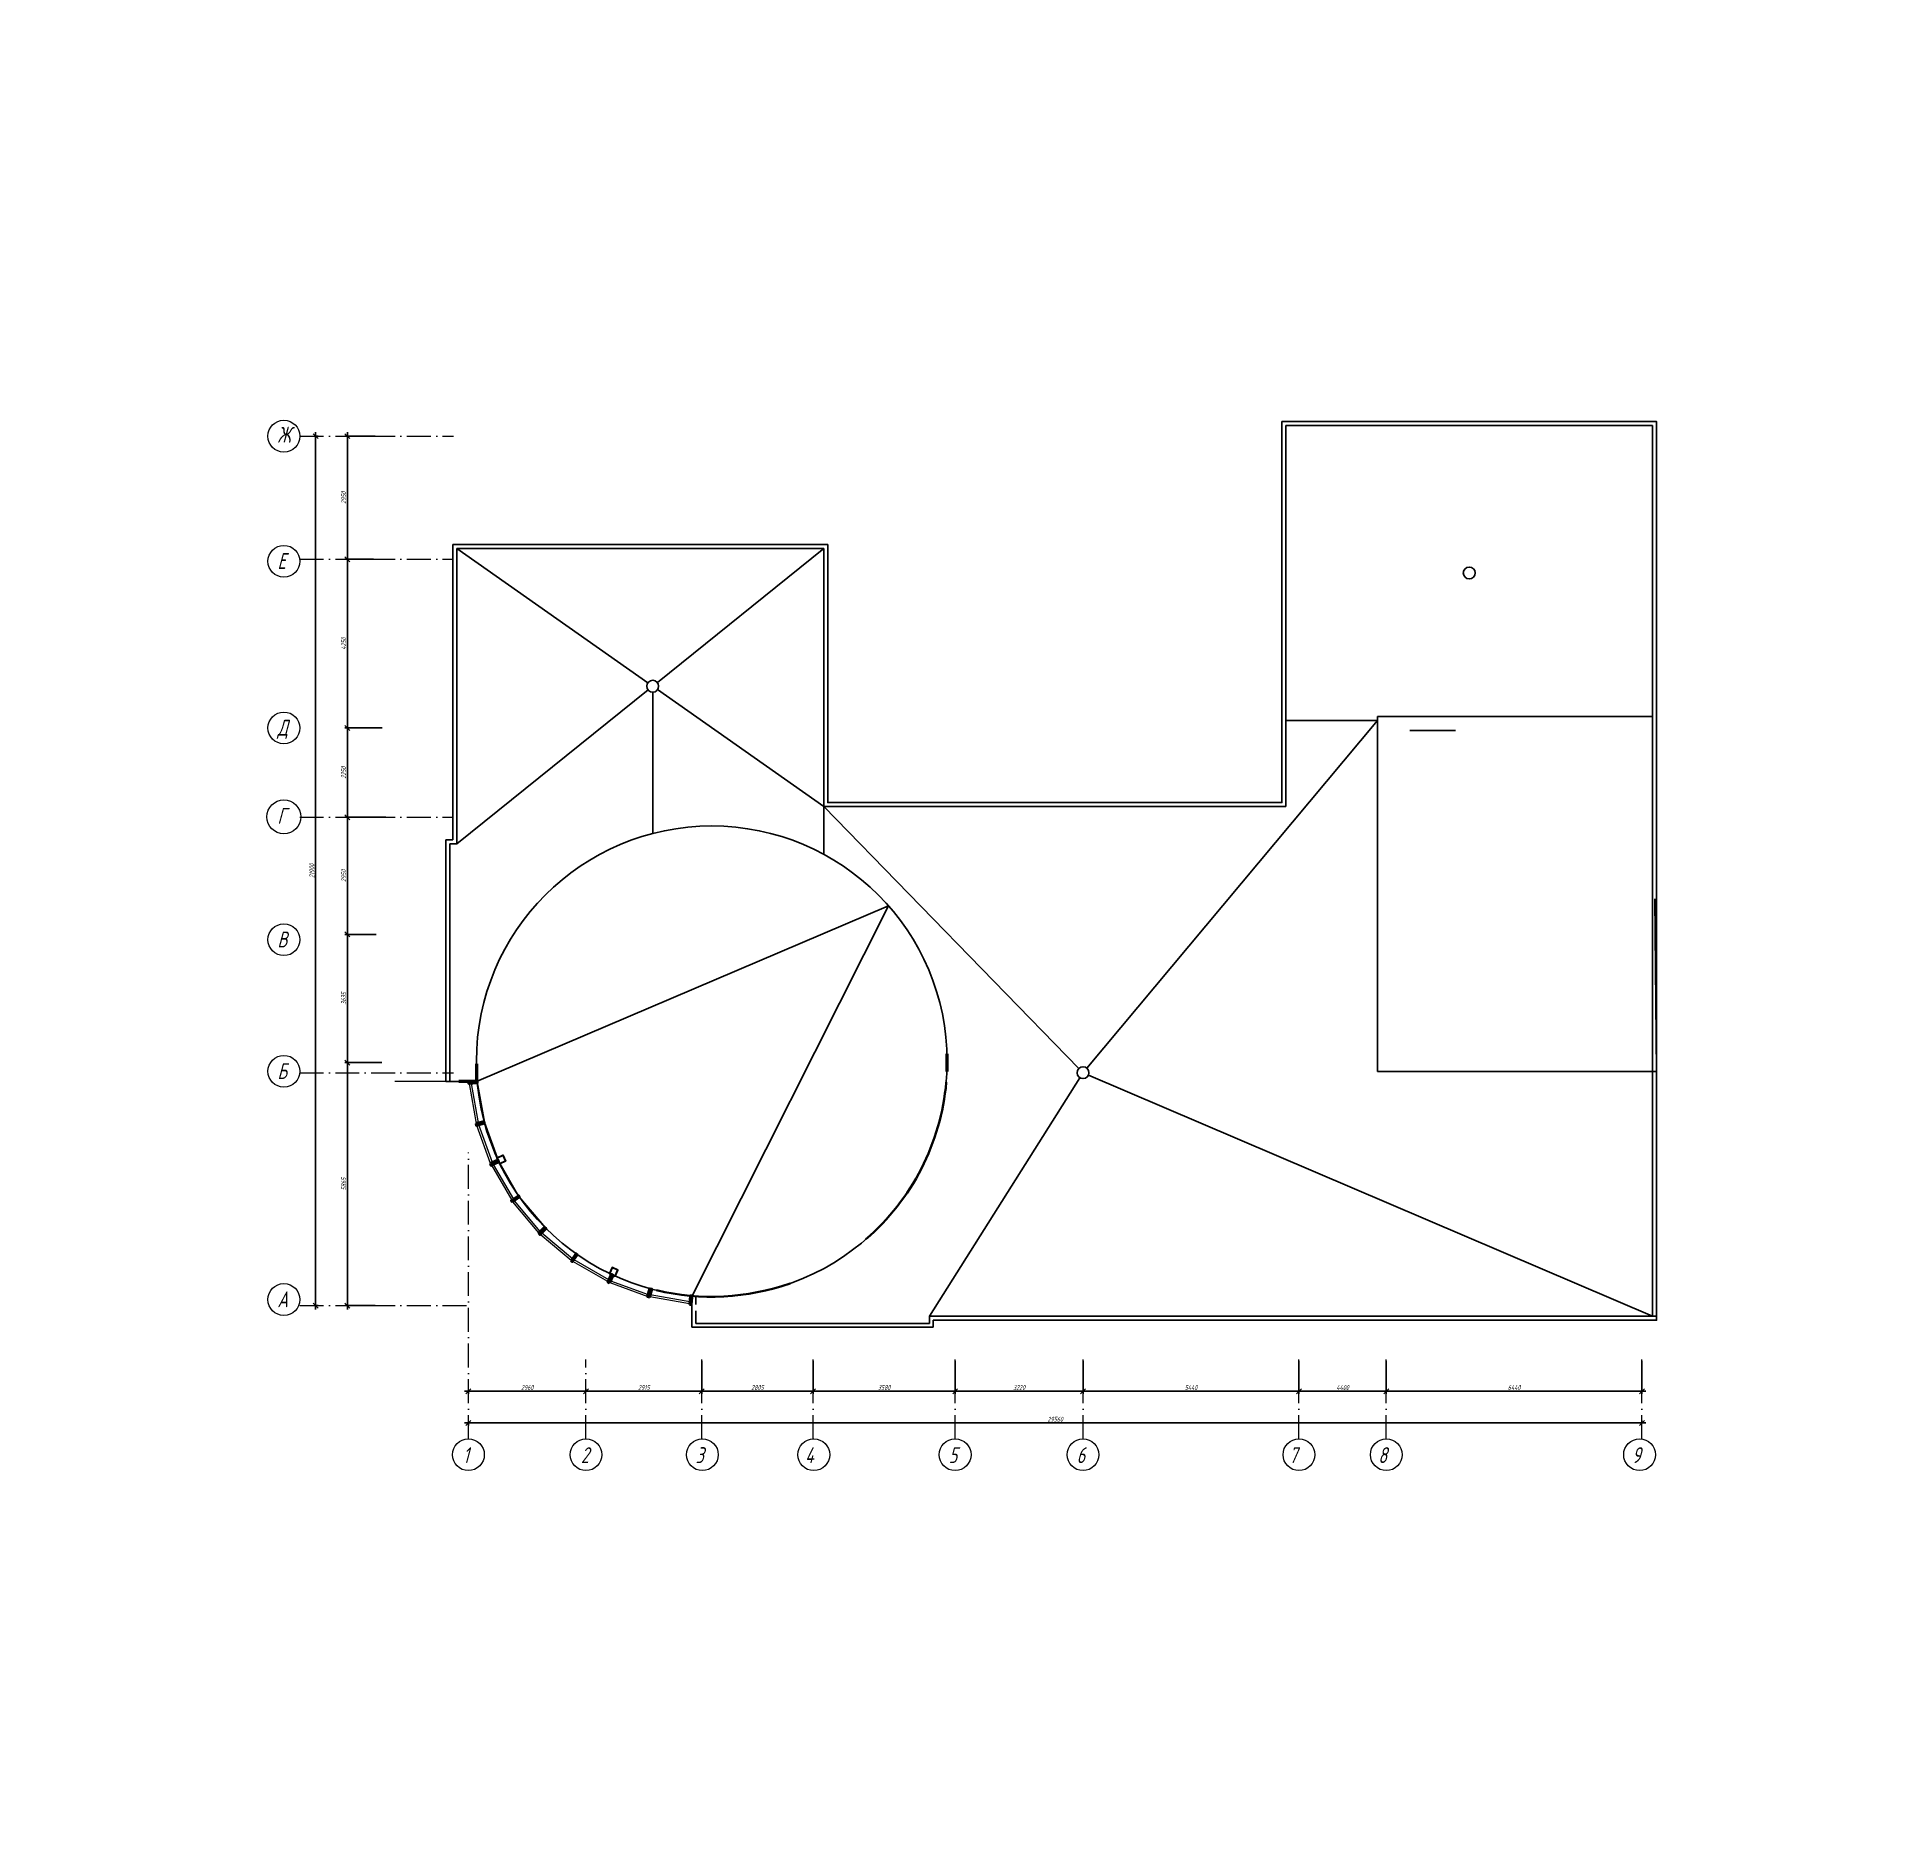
# Model space of a CAD drawing. Header units: millimetres. Extents: x 5763 to 12018931, y 39842 to 3600577.
# Drawn here: x 247853 to 340910, y 374364 to 464813 of the extents above; entities that cross this region are included whole.
import ezdxf

# ---------------------------------------------------------------- set-up
doc = ezdxf.new("R2010")
doc.units = ezdxf.units.MM
doc.linetypes.add('ACAD_ISO10W100', pattern=[18, 12, -3, 0, -3])
doc.linetypes.add('HIDDEN', pattern=[9.525, 6.35, -3.175])
for name, color, linetype in [('!Форматы', 7, 'Continuous'), ('Архитектура', 7, 'Continuous'), ('Размеры', 7, 'Continuous')]:
    doc.layers.add(name, color=color, linetype=linetype)
doc.styles.add('VSSP_ROMANS07', font='romans.shx', dxfattribs={"width": 0.7, "oblique": 15, "height": 250})
doc.dimstyles.new('VSSP-100', dxfattribs={"dimscale": 100, "dimtxt": 2.5, "dimasz": 2.5, "dimexe": 1.25, "dimexo": 0.625, "dimtad": 1, "dimdec": 0, "dimrnd": 0.001, "dimzin": 1, "dimtxsty": 'VSSP_ROMANS07', "dimblk": 'OBLIQUE', "dimcen": 2.5, "dimdle": 2, "dimaunit": 1, "dimadec": 3, "dimazin": 2, "dimtfac": 1, "dimtdec": 0, "dimtix": 1, "dimtmove": 2, "dimatfit": 3, "dimldrblk": 'OBLIQUE', "dimfxl": 1.25, "dimtolj": 1, "dimtzin": 0, "dimarcsym": 0})

msp = doc.modelspace()

# ---------------------------------------------------------------- texts
at = {"layer": 'Архитектура', "color": 7, "lineweight": 20, "style": 'VSSP_ROMANS07', "oblique": 15, "width": 0.7}
for s, p in [('Ж', (259967.82806, 444370.26463)), ('Е', (259967.82806, 438006.86402)), ('Д', (259967.82806, 429606.86402)), ('Г', (259967.82806, 425167.39616)), ('Б', (259967.82806, 412307.4241)), ('А', (259967.82806, 400806.86402)), ('А', (259967.82806, 400806.86402)), ('1', (269316.66428, 392955.67733)), ('2', (275258.11896, 392955.67733)), ('3', (281034.31979, 392955.67733)), ('4', (286549.78118, 392955.67733)), ('5', (293790.94887, 392955.67733)), ('6', (300232.94733, 392955.67733)), ('7', (310934.46749, 392955.67733)), ('8', (315425.66056, 392955.67733)), ('9', (328214.49426, 392955.67733))]:
    msp.add_text(s, height=800, dxfattribs=at).set_placement(p)
at = {"layer": 'Архитектура', "lineweight": 20, "style": 'VSSP_ROMANS07', "oblique": 15, "width": 0.7}
msp.add_text('В', height=800, dxfattribs=at).set_placement((259967.87411, 418936.86402))

# ---------------------------------------------------------------- blocks, each defined once
blk = doc.blocks.new('_OBLIQUE')
at = {"color": 0, "linetype": 'ByBlock'}
blk.add_line((-0.5, -0.5), (0.5, 0.5), dxfattribs=at)
blk = doc.blocks.new('*D122')
at = {"layer": 'Defpoints', "color": 0, "transparency": 16777216}
for p in [(269592, 396576), (275514, 396576), (275514, 396576)]:
    blk.add_point(p, dxfattribs=at)
at = {"layer": 'Архитектура', "color": 0, "lineweight": -2, "transparency": 16777216}
for p, q in [((269392, 396576), (275714, 396576)), ((269592, 396576), (269592, 396451)), ((275514, 396576), (275514, 396701))]:
    blk.add_line(p, q, dxfattribs=at)
at = {"layer": 'Архитектура', "color": 0, "lineweight": -2, "transparency": 16777216, "xscale": 250, "yscale": 250, "zscale": 250, "rotation": 180}
blk.add_blockref('_OBLIQUE', (269592, 396576), dxfattribs=at)
at = {"layer": 'Архитектура', "color": 0, "lineweight": -2, "transparency": 16777216, "xscale": 250, "yscale": 250, "zscale": 250}
blk.add_blockref('_OBLIQUE', (275514, 396576), dxfattribs=at)
at = {"layer": 'Архитектура', "color": 0, "lineweight": 20, "transparency": 16777216, "insert": (272553, 396763), "char_height": 250, "attachment_point": 5, "style": 'VSSP_ROMANS07'}
blk.add_mtext('\\A1;2960', dxfattribs=at)
blk = doc.blocks.new('*D123')
at = {"layer": 'Defpoints', "color": 0, "transparency": 16777216}
for p in [(269592, 394976), (328714, 394976), (328714, 394976)]:
    blk.add_point(p, dxfattribs=at)
at = {"layer": 'Архитектура', "color": 0, "lineweight": -2, "transparency": 16777216}
for p, q in [((269392, 394976), (328914, 394976)), ((269592, 394976), (269592, 394851)), ((328714, 394976), (328714, 395101))]:
    blk.add_line(p, q, dxfattribs=at)
at = {"layer": 'Архитектура', "color": 0, "lineweight": -2, "transparency": 16777216, "xscale": 250, "yscale": 250, "zscale": 250, "rotation": 180}
blk.add_blockref('_OBLIQUE', (269592, 394976), dxfattribs=at)
at = {"layer": 'Архитектура', "color": 0, "lineweight": -2, "transparency": 16777216, "xscale": 250, "yscale": 250, "zscale": 250}
blk.add_blockref('_OBLIQUE', (328714, 394976), dxfattribs=at)
at = {"layer": 'Архитектура', "color": 0, "lineweight": 20, "transparency": 16777216, "insert": (299153, 395163), "char_height": 250, "attachment_point": 5, "style": 'VSSP_ROMANS07'}
blk.add_mtext('\\A1;29560', dxfattribs=at)
blk = doc.blocks.new('*D124')
at = {"layer": 'Defpoints', "color": 0, "transparency": 16777216}
for p in [(275514, 396576), (281345, 396576), (281345, 396576)]:
    blk.add_point(p, dxfattribs=at)
at = {"layer": 'Архитектура', "color": 0, "lineweight": -2, "transparency": 16777216}
for p, q in [((275314, 396576), (281545, 396576)), ((275514, 396576), (275514, 396701)), ((281345, 396576), (281345, 396701))]:
    blk.add_line(p, q, dxfattribs=at)
at = {"layer": 'Архитектура', "color": 0, "lineweight": -2, "transparency": 16777216, "xscale": 250, "yscale": 250, "zscale": 250, "rotation": 180}
blk.add_blockref('_OBLIQUE', (275514, 396576), dxfattribs=at)
at = {"layer": 'Архитектура', "color": 0, "lineweight": -2, "transparency": 16777216, "xscale": 250, "yscale": 250, "zscale": 250}
blk.add_blockref('_OBLIQUE', (281345, 396576), dxfattribs=at)
at = {"layer": 'Архитектура', "color": 0, "lineweight": 20, "transparency": 16777216, "insert": (278429, 396763), "char_height": 250, "width": 61153.46, "attachment_point": 5, "style": 'VSSP_ROMANS07'}
blk.add_mtext('\\A1;2915', dxfattribs=at)
blk = doc.blocks.new('*D127')
at = {"layer": 'Defpoints', "color": 0, "transparency": 16777216}
for p in [(281345, 398176), (286954, 398176), (286954, 396576)]:
    blk.add_point(p, dxfattribs=at)
at = {"layer": 'Архитектура', "color": 0, "lineweight": -2, "transparency": 16777216}
for p, q in [((281345, 398113), (281345, 396451)), ((286954, 398113), (286954, 396451)), ((281145, 396576), (287154, 396576))]:
    blk.add_line(p, q, dxfattribs=at)
at = {"layer": 'Архитектура', "color": 0, "lineweight": -2, "transparency": 16777216, "xscale": 250, "yscale": 250, "zscale": 250, "rotation": 180}
blk.add_blockref('_OBLIQUE', (281345, 396576), dxfattribs=at)
at = {"layer": 'Архитектура', "color": 0, "lineweight": -2, "transparency": 16777216, "xscale": 250, "yscale": 250, "zscale": 250}
blk.add_blockref('_OBLIQUE', (286954, 396576), dxfattribs=at)
at = {"layer": 'Архитектура', "color": 0, "lineweight": 20, "transparency": 16777216, "insert": (284150, 396763), "char_height": 250, "attachment_point": 5, "style": 'VSSP_ROMANS07'}
blk.add_mtext('\\A1;2805', dxfattribs=at)
blk = doc.blocks.new('*D125')
at = {"layer": 'Defpoints', "color": 0, "transparency": 16777216}
for p in [(294112, 398176), (300554, 398176), (300554, 396576)]:
    blk.add_point(p, dxfattribs=at)
at = {"layer": 'Архитектура', "color": 0, "lineweight": -2, "transparency": 16777216}
for p, q in [((294112, 398113), (294112, 396451)), ((300554, 398113), (300554, 396451)), ((293912, 396576), (300754, 396576))]:
    blk.add_line(p, q, dxfattribs=at)
at = {"layer": 'Архитектура', "color": 0, "lineweight": -2, "transparency": 16777216, "xscale": 250, "yscale": 250, "zscale": 250, "rotation": 180}
blk.add_blockref('_OBLIQUE', (294112, 396576), dxfattribs=at)
at = {"layer": 'Архитектура', "color": 0, "lineweight": -2, "transparency": 16777216, "xscale": 250, "yscale": 250, "zscale": 250}
blk.add_blockref('_OBLIQUE', (300554, 396576), dxfattribs=at)
at = {"layer": 'Архитектура', "color": 0, "lineweight": 20, "transparency": 16777216, "insert": (297333, 396763), "char_height": 250, "width": 87154.5, "attachment_point": 5, "style": 'VSSP_ROMANS07'}
blk.add_mtext('\\A1;3220', dxfattribs=at)
blk = doc.blocks.new('*D128')
at = {"layer": 'Defpoints', "color": 0, "transparency": 16777216}
for p in [(311432, 398176), (315832, 398176), (315832, 396576)]:
    blk.add_point(p, dxfattribs=at)
at = {"layer": 'Архитектура', "color": 0, "lineweight": -2, "transparency": 16777216}
for p, q in [((311432, 398113), (311432, 396451)), ((315832, 398113), (315832, 396451)), ((311232, 396576), (316032, 396576))]:
    blk.add_line(p, q, dxfattribs=at)
at = {"layer": 'Архитектура', "color": 0, "lineweight": -2, "transparency": 16777216, "xscale": 250, "yscale": 250, "zscale": 250, "rotation": 180}
blk.add_blockref('_OBLIQUE', (311432, 396576), dxfattribs=at)
at = {"layer": 'Архитектура', "color": 0, "lineweight": -2, "transparency": 16777216, "xscale": 250, "yscale": 250, "zscale": 250}
blk.add_blockref('_OBLIQUE', (315832, 396576), dxfattribs=at)
at = {"layer": 'Архитектура', "color": 0, "lineweight": 20, "transparency": 16777216, "insert": (313632, 396763), "char_height": 250, "attachment_point": 5, "style": 'VSSP_ROMANS07'}
blk.add_mtext('\\A1;4400', dxfattribs=at)
blk = doc.blocks.new('*D129')
at = {"layer": 'Defpoints', "color": 0, "transparency": 16777216}
for p in [(315832, 398176), (328714, 398176), (328714, 396576)]:
    blk.add_point(p, dxfattribs=at)
at = {"layer": 'Архитектура', "color": 0, "lineweight": -2, "transparency": 16777216}
for p, q in [((315832, 398113), (315832, 396451)), ((328714, 398113), (328714, 396451)), ((315632, 396576), (328914, 396576))]:
    blk.add_line(p, q, dxfattribs=at)
at = {"layer": 'Архитектура', "color": 0, "lineweight": -2, "transparency": 16777216, "xscale": 250, "yscale": 250, "zscale": 250, "rotation": 180}
blk.add_blockref('_OBLIQUE', (315832, 396576), dxfattribs=at)
at = {"layer": 'Архитектура', "color": 0, "lineweight": -2, "transparency": 16777216, "xscale": 250, "yscale": 250, "zscale": 250}
blk.add_blockref('_OBLIQUE', (328714, 396576), dxfattribs=at)
at = {"layer": 'Архитектура', "color": 0, "lineweight": 20, "transparency": 16777216, "insert": (322273, 396763), "char_height": 250, "attachment_point": 5, "style": 'VSSP_ROMANS07'}
blk.add_mtext('\\A1;6440', dxfattribs=at)
blk = doc.blocks.new('*D126')
at = {"layer": 'Defpoints', "color": 0, "transparency": 16777216}
for p in [(286954, 398176), (294112, 398176), (294112, 396576)]:
    blk.add_point(p, dxfattribs=at)
at = {"layer": 'Архитектура', "color": 0, "lineweight": -2, "transparency": 16777216}
for p, q in [((286954, 398113), (286954, 396451)), ((294112, 398113), (294112, 396451)), ((286754, 396576), (294312, 396576))]:
    blk.add_line(p, q, dxfattribs=at)
at = {"layer": 'Архитектура', "color": 0, "lineweight": -2, "transparency": 16777216, "xscale": 250, "yscale": 250, "zscale": 250, "rotation": 180}
blk.add_blockref('_OBLIQUE', (286954, 396576), dxfattribs=at)
at = {"layer": 'Архитектура', "color": 0, "lineweight": -2, "transparency": 16777216, "xscale": 250, "yscale": 250, "zscale": 250}
blk.add_blockref('_OBLIQUE', (294112, 396576), dxfattribs=at)
at = {"layer": 'Архитектура', "color": 0, "lineweight": 20, "transparency": 16777216, "insert": (290533, 396763), "char_height": 250, "attachment_point": 5, "style": 'VSSP_ROMANS07', "bg_fill": 3, "box_fill_scale": 1.1, "bg_fill_color": 256, "bg_fill_true_color": 13158600, "bg_fill_transparency": 0}
blk.add_mtext('\\A1;3580', dxfattribs=at)
blk = doc.blocks.new('*D113')
at = {"layer": '!Форматы', "color": 0, "lineweight": -2, "transparency": 16777216}
for p, q in [((300354, 396576), (311632, 396576)), ((300554, 396576), (300554, 396701)), ((311432, 396576), (311432, 396701))]:
    blk.add_line(p, q, dxfattribs=at)
at = {"layer": 'Defpoints', "color": 0, "transparency": 16777216}
for p in [(300554, 396576), (311432, 396576), (311432, 396576)]:
    blk.add_point(p, dxfattribs=at)
at = {"layer": '!Форматы', "color": 0, "lineweight": -2, "transparency": 16777216, "xscale": 250, "yscale": 250, "zscale": 250, "rotation": 180}
blk.add_blockref('_OBLIQUE', (300554, 396576), dxfattribs=at)
at = {"layer": '!Форматы', "color": 0, "lineweight": -2, "transparency": 16777216, "xscale": 250, "yscale": 250, "zscale": 250}
blk.add_blockref('_OBLIQUE', (311432, 396576), dxfattribs=at)
at = {"layer": '!Форматы', "color": 0, "lineweight": 20, "transparency": 16777216, "insert": (305993, 396763), "char_height": 250, "attachment_point": 5, "style": 'VSSP_ROMANS07'}
blk.add_mtext('\\A1;5440', dxfattribs=at)
blk = doc.blocks.new('*D114')
at = {"layer": 'Defpoints', "color": 0, "transparency": 16777216}
for p in [(261892, 444697), (261892, 444697), (261892, 400894)]:
    blk.add_point(p, dxfattribs=at)
at = {"layer": 'Архитектура', "color": 0, "lineweight": -2, "transparency": 16777216}
for p, q in [((261892, 400694), (261892, 444897)), ((261892, 444697), (262017, 444697)), ((261892, 400894), (262017, 400894))]:
    blk.add_line(p, q, dxfattribs=at)
at = {"layer": 'Архитектура', "color": 0, "lineweight": -2, "transparency": 16777216, "xscale": 250, "yscale": 250, "zscale": 250}
for p, rotation in [((261892, 444697), 90), ((261892, 400894), 270)]:
    blk.add_blockref('_OBLIQUE', p, dxfattribs=dict(at, rotation=rotation))
at = {"layer": 'Архитектура', "color": 0, "lineweight": 20, "transparency": 16777216, "insert": (261704, 422795), "char_height": 250, "attachment_point": 5, "rotation": 90, "style": 'VSSP_ROMANS07'}
blk.add_mtext('\\A1;21900', dxfattribs=at)
blk = doc.blocks.new('*D115')
at = {"layer": 'Defpoints', "color": 0, "transparency": 16777216}
for p in [(261892, 444697), (261892, 444697), (261892, 400894)]:
    blk.add_point(p, dxfattribs=at)
at = {"layer": 'Архитектура', "color": 0, "lineweight": -2, "transparency": 16777216}
for p, q in [((261892, 400694), (261892, 444897)), ((261892, 444697), (262017, 444697)), ((261892, 400894), (262017, 400894))]:
    blk.add_line(p, q, dxfattribs=at)
at = {"layer": 'Архитектура', "color": 0, "lineweight": -2, "transparency": 16777216, "xscale": 250, "yscale": 250, "zscale": 250}
for p, rotation in [((261892, 444697), 90), ((261892, 400894), 270)]:
    blk.add_blockref('_OBLIQUE', p, dxfattribs=dict(at, rotation=rotation))
at = {"layer": 'Архитектура', "color": 0, "lineweight": 20, "transparency": 16777216, "insert": (261704, 422795), "char_height": 250, "attachment_point": 5, "rotation": 90, "style": 'VSSP_ROMANS07'}
blk.add_mtext('\\A1;21900', dxfattribs=at)
blk = doc.blocks.new('*D116')
at = {"layer": 'Defpoints', "color": 0, "transparency": 16777216}
for p in [(263492, 413134), (265284, 413134), (264962, 400894)]:
    blk.add_point(p, dxfattribs=at)
at = {"layer": 'Архитектура', "color": 0, "lineweight": -2, "transparency": 16777216}
for p, q in [((263492, 400694), (263492, 413334)), ((265221, 413134), (263367, 413134)), ((264899, 400894), (263367, 400894))]:
    blk.add_line(p, q, dxfattribs=at)
at = {"layer": 'Архитектура', "color": 0, "lineweight": -2, "transparency": 16777216, "xscale": 250, "yscale": 250, "zscale": 250}
for p, rotation in [((263492, 413134), 90), ((263492, 400894), 270)]:
    blk.add_blockref('_OBLIQUE', p, dxfattribs=dict(at, rotation=rotation))
at = {"layer": 'Архитектура', "color": 0, "lineweight": 20, "transparency": 16777216, "insert": (263304, 407014), "char_height": 250, "width": 65299.15, "attachment_point": 5, "rotation": 90, "style": 'VSSP_ROMANS07'}
blk.add_mtext('\\A1;5865', dxfattribs=at)
blk = doc.blocks.new('*D117')
at = {"layer": 'Defpoints', "color": 0, "transparency": 16777216}
for p in [(263492, 419596), (265010, 419596), (264880, 413134)]:
    blk.add_point(p, dxfattribs=at)
at = {"layer": 'Архитектура', "color": 0, "lineweight": -2, "transparency": 16777216}
for p, q in [((263492, 412934), (263492, 419796)), ((264947, 419596), (263367, 419596)), ((264817, 413134), (263367, 413134))]:
    blk.add_line(p, q, dxfattribs=at)
at = {"layer": 'Архитектура', "color": 0, "lineweight": -2, "transparency": 16777216, "xscale": 250, "yscale": 250, "zscale": 250}
for p, rotation in [((263492, 419596), 90), ((263492, 413134), 270)]:
    blk.add_blockref('_OBLIQUE', p, dxfattribs=dict(at, rotation=rotation))
at = {"layer": 'Архитектура', "color": 0, "lineweight": 20, "transparency": 16777216, "insert": (263304, 416365), "char_height": 250, "attachment_point": 5, "rotation": 90, "style": 'VSSP_ROMANS07'}
blk.add_mtext('\\A1;3635', dxfattribs=at)
blk = doc.blocks.new('*D118')
at = {"layer": 'Defpoints', "color": 0, "transparency": 16777216}
for p in [(263492, 425498), (265494, 425498), (264242, 419596)]:
    blk.add_point(p, dxfattribs=at)
at = {"layer": 'Архитектура', "color": 0, "lineweight": -2, "transparency": 16777216}
for p, q in [((265431, 425498), (263367, 425498)), ((263492, 419396), (263492, 425698)), ((264179, 419596), (263367, 419596))]:
    blk.add_line(p, q, dxfattribs=at)
at = {"layer": 'Архитектура', "color": 0, "lineweight": -2, "transparency": 16777216, "xscale": 250, "yscale": 250, "zscale": 250}
for p, rotation in [((263492, 425498), 90), ((263492, 419596), 270)]:
    blk.add_blockref('_OBLIQUE', p, dxfattribs=dict(at, rotation=rotation))
at = {"layer": 'Архитектура', "color": 0, "lineweight": 20, "transparency": 16777216, "insert": (263304, 422547), "char_height": 250, "attachment_point": 5, "rotation": 90, "style": 'VSSP_ROMANS07'}
blk.add_mtext('\\A1;2950', dxfattribs=at)
blk = doc.blocks.new('*D119')
at = {"layer": 'Defpoints', "color": 0, "transparency": 16777216}
for p in [(263492, 429996), (264242, 429996), (265417, 425498)]:
    blk.add_point(p, dxfattribs=at)
at = {"layer": 'Архитектура', "color": 0, "lineweight": -2, "transparency": 16777216}
for p, q in [((264179, 429996), (263367, 429996)), ((263492, 425298), (263492, 430196)), ((265354, 425498), (263367, 425498))]:
    blk.add_line(p, q, dxfattribs=at)
at = {"layer": 'Архитектура', "color": 0, "lineweight": -2, "transparency": 16777216, "xscale": 250, "yscale": 250, "zscale": 250}
for p, rotation in [((263492, 429996), 90), ((263492, 425498), 270)]:
    blk.add_blockref('_OBLIQUE', p, dxfattribs=dict(at, rotation=rotation))
at = {"layer": 'Архитектура', "color": 0, "lineweight": 20, "transparency": 16777216, "insert": (263304, 427747), "char_height": 250, "width": 65741.77, "attachment_point": 5, "rotation": 90, "style": 'VSSP_ROMANS07'}
blk.add_mtext('\\A1;2250', dxfattribs=at)
blk = doc.blocks.new('*D120')
at = {"layer": 'Defpoints', "color": 0, "transparency": 16777216}
for p in [(263492, 438498), (264877, 438498), (265301, 429996)]:
    blk.add_point(p, dxfattribs=at)
at = {"layer": 'Архитектура', "color": 0, "lineweight": -2, "transparency": 16777216}
for p, q in [((264814, 438498), (263367, 438498)), ((263492, 429796), (263492, 438698)), ((265238, 429996), (263367, 429996))]:
    blk.add_line(p, q, dxfattribs=at)
at = {"layer": 'Архитектура', "color": 0, "lineweight": -2, "transparency": 16777216, "xscale": 250, "yscale": 250, "zscale": 250}
for p, rotation in [((263492, 438498), 90), ((263492, 429996), 270)]:
    blk.add_blockref('_OBLIQUE', p, dxfattribs=dict(at, rotation=rotation))
at = {"layer": 'Архитектура', "color": 0, "lineweight": 20, "transparency": 16777216, "insert": (263304, 434247), "char_height": 250, "width": 61132.49, "attachment_point": 5, "rotation": 90, "style": 'VSSP_ROMANS07'}
blk.add_mtext('\\A1;4250', dxfattribs=at)
blk = doc.blocks.new('*D121')
at = {"layer": 'Defpoints', "color": 0, "transparency": 16777216}
for p in [(263492, 444697), (264962, 444697), (264242, 438498)]:
    blk.add_point(p, dxfattribs=at)
at = {"layer": 'Архитектура', "color": 0, "lineweight": -2, "transparency": 16777216}
for p, q in [((263492, 438298), (263492, 444897)), ((264899, 444697), (263367, 444697)), ((264179, 438498), (263367, 438498))]:
    blk.add_line(p, q, dxfattribs=at)
at = {"layer": 'Архитектура', "color": 0, "lineweight": -2, "transparency": 16777216, "xscale": 250, "yscale": 250, "zscale": 250}
for p, rotation in [((263492, 444697), 90), ((263492, 438498), 270)]:
    blk.add_blockref('_OBLIQUE', p, dxfattribs=dict(at, rotation=rotation))
at = {"layer": 'Архитектура', "color": 0, "lineweight": 20, "transparency": 16777216, "insert": (263304, 441597), "char_height": 250, "attachment_point": 5, "rotation": 90, "style": 'VSSP_ROMANS07'}
blk.add_mtext('\\A1;2950', dxfattribs=at)

# ---------------------------------------------------------------- dimensions: what is measured, and where the dimension line sits
at = {"layer": '!Форматы', "color": 1, "lineweight": 20}
dim = msp.add_linear_dim(base=(311431.82394, 396575.59176), p1=(300553.82883, 396575.59176), p2=(311431.82394, 396575.59176), text='5440', dimstyle='VSSP-100', override={"dimfxlon": 1}, dxfattribs=at)
dim.commit()
dim.dimension.update_dxf_attribs({"geometry": '*D113', "text_midpoint": (305992.82639, 396763.09176)})
at = {"layer": 'Архитектура', "color": 7, "lineweight": 20}
for base, p1, p2, text, override, picture, middle in [((263491.8307, 438497.59155), (265300.79702, 429995.59155), (264876.68551, 438497.59155), '4250', {"dimfxl": 100}, '*D120', (263304.3307, 434246.59155)), ((263491.8307, 429995.59155), (265416.52376, 425497.59155), (264241.8307, 429995.59155), '2250', {"dimfxl": 100}, '*D119', (263304.3307, 427746.59155)), ((261891.8307, 444697.10217), (261891.8307, 400893.59155), (261891.8307, 444697.10217), '21900', {"dimfxlon": 1}, '*D114', (261704.3307, 422795.34686)), ((261891.8307, 444697.10217), (261891.8307, 400893.59155), (261891.8307, 444697.10217), '21900', {"dimfxlon": 1}, '*D115', (261704.3307, 422795.34686)), ((263491.8307, 444697.10217), (264241.8307, 438497.59155), (264961.83053, 444697.10217), '2950', {"dimfxl": 100}, '*D121', (263304.3307, 441597.34686)), ((263491.8307, 413133.59155), (264961.83053, 400893.59155), (265283.85874, 413133.59155), '5865', {"dimfxl": 100}, '*D116', (263304.3307, 407013.59155)), ((263491.8307, 425497.59155), (264241.8307, 419595.59155), (265493.67839, 425497.59155), '2950', {"dimfxl": 100}, '*D118', (263304.3307, 422546.59155)), ((263491.8307, 419595.59155), (264879.8228, 413133.59155), (265009.69854, 419595.59155), '3635', {"dimfxl": 100}, '*D117', (263304.3307, 416364.59155))]:
    dim = msp.add_linear_dim(base=base, p1=p1, p2=p2, angle=90, text=text, dimstyle='VSSP-100', override=override, dxfattribs=at)
    dim.commit()
    dim.dimension.update_dxf_attribs({"geometry": picture, "text_midpoint": middle})
for base, p1, p2, text, override, picture, middle in [((300553.82883, 396575.59176), (294111.83036, 398175.59155), (300553.82883, 398175.59155), '3220', {"dimadec": 3, "dimfxl": 100}, '*D125', (297332.8296, 396763.09176)), ((286953.83036, 396575.59176), (281345.2408, 398175.59155), (286953.83036, 398175.59155), '2805', {"dimfxl": 100}, '*D127', (284149.53558, 396763.09176)), ((328713.83036, 396575.59176), (315831.82394, 398175.59155), (328713.83036, 398175.59155), '6440', {"dimfxl": 100}, '*D129', (322272.82715, 396763.09176)), ((281345.2408, 396575.59176), (275513.63796, 396575.59176), (281345.2408, 396575.59176), '2915', {"dimfxlon": 1}, '*D124', (278429.43938, 396763.09176)), ((275513.63796, 396575.59176), (269591.82715, 396575.59176), (275513.63796, 396575.59176), '2960', {"dimfxlon": 1}, '*D122', (272552.73255, 396763.09176)), ((328713.83036, 394975.59176), (269591.82715, 394975.59176), (328713.83036, 394975.59176), '29560', {"dimfxlon": 1}, '*D123', (299152.82876, 395163.09176))]:
    dim = msp.add_linear_dim(base=base, p1=p1, p2=p2, text=text, dimstyle='VSSP-100', override=override, dxfattribs=at)
    dim.commit()
    dim.dimension.update_dxf_attribs({"geometry": picture, "text_midpoint": middle})
dim = msp.add_linear_dim(base=(315831.82394, 396575.59176), p1=(311431.82394, 398175.59155), p2=(315831.82394, 398175.59155), dimstyle='VSSP-100', override={"dimadec": 3, "dimfxl": 100}, dxfattribs=at)
dim.commit()
dim.dimension.update_dxf_attribs({"geometry": '*D128', "text_midpoint": (313631.82394, 396763.09176)})

# ---------------------------------------------------------------- linework, layer by layer
at = {"layer": '!Форматы', "lineweight": 20}
for p, q in [((310571.83036, 444255.10217), (310571.83036, 441097.10217)), ((268811.88912, 432695.59155), (268811.88912, 433059.11629)), ((268811.83036, 430895.59155), (268811.83036, 430350.9535))]:
    msp.add_line(p, q, dxfattribs=at)
at = {"layer": '!Форматы', "color": 1, "lineweight": 20}
for p, q in [((293711.83036, 412691.59155), (293711.83036, 413575.59155)), ((269991.83036, 413067.85352), (269991.83036, 412183.85352)), ((269991.83036, 412183.85352), (269107.83036, 412183.85352))]:
    msp.add_line(p, q, dxfattribs=at)
at = {"layer": '!Форматы', "color": 1, "lineweight": 53}
for p, q in [((293711.83036, 412691.59155), (293711.83036, 413575.59155)), ((293711.83036, 412691.59155), (293711.83036, 413575.59155)), ((269991.83036, 413067.85352), (269991.83036, 412183.85352)), ((269991.83036, 413067.85352), (269991.83036, 412183.85352)), ((269991.83036, 412183.85352), (269107.83036, 412183.85352)), ((269991.83036, 412183.85352), (269107.83036, 412183.85352))]:
    msp.add_line(p, q, dxfattribs=at)
at = {"layer": '!Форматы'}
msp.add_line((315391.87642, 412691.59155), (329451.83036, 412691.59155), dxfattribs=at)
at = {"ltscale": 100}
for p, q in [((310771.83036, 426035.59153), (310771.83036, 445235.10217)), ((310771.83036, 445235.10217), (310771.83036, 445235.10217)), ((310771.83036, 445235.10217), (329251.83036, 445235.10217)), ((329251.83036, 445235.10217), (329251.83036, 445235.10217)), ((329251.83036, 445235.10217), (329251.83036, 400355.59153)), ((269011.83036, 424155.58848), (269011.83036, 439035.59153)), ((269011.83036, 439035.59153), (269011.83036, 439035.59153)), ((269011.83036, 439035.59153), (287491.83036, 439035.59153)), ((287491.83036, 439035.59153), (287491.83036, 426035.59153)), ((315391.83036, 430575.10217), (315391.83036, 416365.59155)), ((315391.83036, 430575.10217), (329251.83036, 430575.10217)), ((327451.83036, 430575.10217), (327651.83036, 430575.10217)), ((287491.83036, 426035.59153), (310571.83036, 426035.59153)), ((310571.83036, 426035.59153), (310771.83036, 426035.59153)), ((268651.83036, 412183.85352), (268651.83036, 424155.58848)), ((268811.83036, 424155.58848), (269011.83036, 424155.58848)), ((329451.83036, 412691.59155), (329353.43991, 421391.03517)), ((329451.83036, 420015.59155), (329451.83036, 419765.59155)), ((315391.87642, 417835.59155), (315391.87642, 414835.59155)), ((315391.83036, 416365.59155), (315391.83036, 417365.59155)), ((315391.83036, 417365.59155), (315391.83036, 415365.59155)), ((315391.83036, 415365.59155), (315391.83036, 415365.59155)), ((315391.87642, 412691.59155), (315641.87642, 412691.59155)), ((329451.83036, 412691.59155), (329451.83036, 412941.59155)), ((268451.83036, 412183.85352), (268651.83036, 412183.85352)), ((329451.83036, 400355.59153), (292811.8273, 400355.59153)), ((292811.8273, 400355.59153), (292811.8273, 399995.59155)), ((329451.83036, 400155.59153), (329451.83036, 400355.59153)), ((292811.8273, 399995.59155), (281040.09234, 399995.59155))]:
    msp.add_line(p, q, dxfattribs=at)
at = {"linetype": 'HIDDEN', "ltscale": 100}
for p, q in [((287491.83036, 439035.59153), (287491.83036, 439035.59153)), ((315391.83036, 430375.10217), (315391.83036, 429375.10217)), ((268651.83036, 424155.58848), (268651.83036, 424155.58848)), ((268651.83036, 424155.58848), (269011.83036, 424155.58848)), ((281040.09234, 399995.59155), (281041.98695, 401363.27314)), ((293011.8273, 400355.59153), (292811.8273, 400355.59153))]:
    msp.add_line(p, q, dxfattribs=at)
msp.add_line((319312.92421, 429861.3773), (317020.27035, 429861.3773))
at = {"ltscale": 100}
for radius in [11860, 11859.82778]:
    msp.add_circle((281851.83036, 413195.59155), radius, dxfattribs=at)
at = {"layer": 'Архитектура', "color": 7, "linetype": 'ACAD_ISO10W100', "lineweight": 20, "ltscale": 100}
for p, q in [((261091.8307, 444697.10217), (268831.83036, 444697.10217)), ((261091.8307, 438497.59155), (268831.83036, 438497.59155)), ((261091.8307, 425497.59155), (268831.83036, 425497.59155)), ((261091.8307, 412625.85352), (268831.83036, 412625.85352)), ((269591.82715, 394175.59176), (269591.82715, 408604.04224)), ((261091.8307, 400893.59155), (269591.82715, 400893.59155)), ((261091.8307, 400893.59155), (269591.82715, 400893.59155)), ((275513.63796, 394175.59176), (275513.63796, 398175.59155)), ((281345.2408, 394175.59176), (281345.2408, 398175.59155)), ((286953.83036, 394175.59176), (286953.83036, 398175.59155)), ((294111.83036, 394175.59176), (294111.83036, 398175.59155)), ((300553.82883, 394175.59176), (300553.82883, 398175.59155)), ((311431.82394, 394175.59176), (311431.82394, 398175.59155)), ((315831.82394, 394175.59176), (315831.82394, 398175.59155)), ((328713.83036, 394175.59176), (328713.83036, 398175.59155))]:
    msp.add_line(p, q, dxfattribs=at)
at = {"layer": 'Архитектура', "color": 7, "lineweight": 18}
for p, q in [((273951.83036, 439235.59155), (271131.83036, 439235.59155)), ((270382.67824, 410174.32333), (269957.67088, 410060.44295)), ((269983.55278, 409963.85037), (269957.67088, 410060.44295)), ((270408.56015, 410077.73075), (269983.55278, 409963.85037)), ((271081.55194, 408228.70098), (270682.77652, 408042.74895)), ((271123.81377, 408138.0702), (270725.03834, 407952.11817)), ((271123.81377, 408138.0702), (271081.55194, 408228.70098)), ((271123.81377, 408138.0702), (271081.55195, 408228.70098)), ((272107.66196, 406433.99515), (271747.23506, 406181.62152)), ((271747.23506, 406181.62152), (271804.5927, 406099.70632)), ((272165.0196, 406352.07995), (271804.5927, 406099.70632)), ((273429.83045, 404844.73707), (273118.70347, 404533.61009)), ((273500.54113, 404774.0264), (273429.83045, 404844.73707)), ((273189.41415, 404462.89941), (273118.70347, 404533.61009)), ((273500.54113, 404774.0264), (273189.41415, 404462.89941)), ((275007.884, 403509.21554), (274755.51037, 403148.78865)), ((275089.79921, 403451.8579), (274837.42557, 403091.431)), ((276793.87425, 402468.00971), (276607.92222, 402069.23428)), ((276607.92222, 402069.23428), (276698.553, 402026.97246)), ((276884.50503, 402425.74788), (276698.553, 402026.97246)), ((278733.5348, 401752.75609), (278619.65442, 401327.74872)), ((278619.65442, 401327.74872), (278716.247, 401301.86682)), ((278830.12738, 401726.87418), (278716.247, 401301.86682)), ((280767.93003, 401385.18729), (280729.5815, 400946.86162)), ((280767.93003, 401385.18729), (280729.5815, 400946.86162)), ((280867.5495, 401376.47171), (280767.93003, 401385.18729)), ((280867.5495, 401376.47171), (280829.20097, 400938.14605)), ((280829.20097, 400938.14605), (280729.5815, 400946.86162)), ((280829.20097, 400938.14605), (280729.5815, 400946.86162))]:
    msp.add_line(p, q, dxfattribs=at)
at = {"layer": 'Архитектура', "color": 7, "lineweight": 25}
for p, q in [((268451.83036, 424355.58848), (268451.83036, 412183.85352)), ((268811.83036, 424355.58848), (268451.83036, 424355.58848)), ((269713.92615, 412183.85352), (268451.83036, 412183.85352)), ((280840.09234, 401057.68733), (280840.09234, 399795.59155)), ((280840.09234, 401057.68733), (280840.09234, 399795.59155)), ((293011.8273, 400155.59153), (293011.8273, 399795.59155)), ((293011.8273, 400155.59153), (293011.8273, 399795.59155)), ((293011.8273, 399795.59155), (280840.09234, 399795.59155)), ((293011.8273, 399795.59155), (280840.09234, 399795.59155))]:
    msp.add_line(p, q, dxfattribs=at)
at = {"layer": 'Архитектура', "color": 7}
for p, q in [((315391.87642, 417835.59155), (315391.87642, 420015.59155)), ((315391.87642, 412691.59155), (315391.87642, 414835.59155)), ((315391.87642, 412691.59155), (329451.83036, 412691.59155))]:
    msp.add_line(p, q, dxfattribs=at)
at = {"layer": 'Архитектура', "color": 7, "lineweight": 20}
for p, q in [((268811.83036, 412183.85352), (265883.85034, 412183.85352)), ((269632.55153, 412076.39212), (269986.64865, 410068.20752)), ((269732.55153, 412085.14099), (270083.61021, 410094.18829)), ((270709.96575, 408055.4275), (270012.53056, 409971.61494)), ((270800.94273, 408097.85075), (270109.49211, 409997.59571)), ((270752.22758, 407964.79672), (271771.80962, 406198.82882)), ((270843.20455, 408007.21998), (271854.03773, 406256.40556)), ((273139.91667, 404554.82329), (271829.16726, 406116.91361)), ((273210.89745, 404625.80408), (271911.39537, 406174.49035)), ((273210.62735, 404484.11262), (274772.71766, 403173.36321)), ((273281.60813, 404555.0934), (274830.2944, 403255.59131)), ((276620.60077, 402096.42352), (274854.63287, 403116.00556)), ((276663.02403, 402187.40049), (274912.20961, 403198.23367)), ((276711.23155, 402054.16169), (278627.41899, 401356.7265)), ((276753.65481, 402145.13867), (278653.39976, 401453.68805)), ((280732.19617, 400976.74746), (278724.01157, 401330.84459)), ((280740.94504, 401076.74746), (278749.99234, 401427.80614))]:
    msp.add_line(p, q, dxfattribs=at)
at = {"layer": 'Архитектура', "color": 7, "lineweight": 25}
msp.add_lwpolyline([(268811.83036, 424355.58848), (268811.83036, 439235.59153), (287691.83036, 439235.59153), (287691.83036, 426235.59153), (310571.83036, 426235.59153), (310571.83036, 445435.10217), (329451.83036, 445435.10217), (329451.83036, 400155.59153), (293011.8273, 400155.59153)], dxfattribs=at)
at = {"layer": 'Архитектура', "color": 7, "lineweight": 40}
for points in [[(269593.95011, 412173.39692), (269602.66569, 412073.77745), (270040.99135, 412112.12598), (270032.27578, 412211.74545), (269593.95011, 412173.39692)], [(269957.67088, 410060.44295), (269983.55278, 409963.85037), (270408.56015, 410077.73075), (270382.67824, 410174.32333), (269957.67088, 410060.44295)], [(270682.77652, 408042.74895), (270725.03834, 407952.11817), (271123.81377, 408138.0702), (271081.55194, 408228.70098), (270682.77652, 408042.74895)], [(271804.5927, 406099.70632), (271747.23506, 406181.62152), (272107.66196, 406433.99515), (272165.0196, 406352.07995), (271804.5927, 406099.70632)], [(273118.70347, 404533.61009), (273189.41415, 404462.89941), (273500.54113, 404774.0264), (273429.83045, 404844.73707), (273118.70347, 404533.61009)], [(274755.51037, 403148.78865), (274837.42557, 403091.431), (275089.79921, 403451.8579), (275007.884, 403509.21554), (274755.51037, 403148.78865)], [(276698.553, 402026.97246), (276607.92222, 402069.23428), (276793.87425, 402468.00971), (276884.50503, 402425.74788), (276698.553, 402026.97246)], [(278716.247, 401301.86682), (278619.65442, 401327.74872), (278733.5348, 401752.75609), (278830.12738, 401726.87418), (278716.247, 401301.86682)], [(280729.5815, 400946.86162), (280829.20097, 400938.14605), (280867.5495, 401376.47171), (280767.93003, 401385.18729), (280729.5815, 400946.86162)], [(280729.5815, 400946.86162), (280829.20097, 400938.14605), (280867.5495, 401376.47171), (280767.93003, 401385.18729), (280729.5815, 400946.86162)]]:
    msp.add_lwpolyline(points, dxfattribs=at)
at = {"layer": 'Архитектура', "color": 7, "lineweight": 20}
msp.add_lwpolyline([(270036.95459, 412161.9638), (270395.6192, 410126.02704), (271102.68286, 408183.38559), (272136.34078, 406393.03755), (273465.54073, 404809.30512)], dxfattribs=at)
at = {"layer": 'Архитектура', "color": 7, "lineweight": 30}
for points in [[(271170.36152, 408038.33821), (271035.12367, 408328.35671), (271325.14217, 408463.59455), (271460.38001, 408173.57606), (271170.36152, 408038.33821)], [(271170.36152, 408038.33821), (271035.12367, 408328.35671), (271325.14216, 408463.59455), (271460.38001, 408173.57606), (271170.36152, 408038.33821)], [(276694.4297, 402514.27003), (276984.44819, 402379.03219), (277119.68604, 402669.05068), (276829.66754, 402804.28852), (276694.4297, 402514.27003)]]:
    msp.add_lwpolyline(points, dxfattribs=at)
at = {"layer": 'Архитектура', "color": 1, "lineweight": 40}
msp.add_lwpolyline([(280730.96038, 400966.58222), (280830.57879, 400957.85454), (280858.50737, 401276.63345), (280758.88896, 401285.36113), (280730.96918, 400966.68262)], dxfattribs=at)
at = {"layer": 'Архитектура', "color": 7, "lineweight": 20}
for centre, radius in [((260291.83036, 444697.10217), 800), ((260291.83036, 438395.59155), 800), ((260291.83036, 429995.59155), 800), ((260291.83036, 425514.26986), 855.10499), ((260291.83036, 412696.15163), 800), ((260291.83036, 401195.59155), 800), ((260291.83036, 401195.59155), 800), ((269591.82715, 393375.59176), 800), ((269591.82715, 393375.59176), 800), ((275513.63796, 393375.59176), 800), ((275513.63796, 393375.59176), 800), ((281378.24014, 393375.59176), 800), ((286990.90376, 393375.59176), 800), ((294111.83036, 393375.59176), 800), ((294111.83036, 393375.59176), 800), ((300553.82883, 393375.59176), 800), ((300553.82883, 393375.59176), 800), ((311431.82394, 393375.59176), 800), ((311431.82394, 393375.59176), 800), ((315831.82394, 393375.59176), 800), ((315831.82394, 393375.59176), 800), ((328591.82715, 393375.59176), 800), ((328591.82715, 393375.59176), 800)]:
    msp.add_circle(centre, radius, dxfattribs=at)
at = {"layer": 'Архитектура', "lineweight": 20}
msp.add_circle((260291.87642, 419325.59155), 800, dxfattribs=at)
at = {"layer": 'Архитектура', "color": 7, "lineweight": 18}
for start in [180, 265.2492556351]:
    msp.add_arc((281851.82715, 413195.59155), 11860, start, 270, dxfattribs=at)
at = {"layer": 'Архитектура', "color": 7, "lineweight": 35}
for start, end in [(310.8949644102, 354.8955461924), (256.4181883651, 289.412518477)]:
    msp.add_arc((281851.83036, 413195.59155), 11860, start, end, dxfattribs=at)
at = {"layer": 'Размеры', "ltscale": 100}
for p, q in [((269011.83036, 439035.59153), (278629.53191, 432269.89239)), ((287491.83036, 439035.59153), (279108.56894, 432285.43159)), ((278641.23428, 431909.13608), (269011.83036, 424155.58848)), ((278874.90161, 431797.28383), (278874.90161, 424675.72265)), ((279120.2713, 431924.67528), (287491.83036, 426035.59153)), ((315391.83036, 430375.10217), (300746.24331, 412856.02013)), ((310771.83036, 430375.10217), (315391.83036, 430375.10217)), ((287491.83036, 426035.59153), (287491.83036, 423628.51611)), ((287491.83036, 426035.59153), (300344.50148, 412840.75364)), ((290755.66632, 421030.21376), (269991.83036, 412183.85352)), ((280869.56826, 401376.33745), (290755.49947, 421030.14268)), ((292811.8273, 400355.59153), (300393.74384, 412372.13558)), ((329251.83036, 400355.59153), (300829.67275, 412507.91231))]:
    msp.add_line(p, q, dxfattribs=at)
for centre in [(320011.83036, 437805.10217), (278874.90161, 432097.28383), (300553.82883, 412625.85352)]:
    msp.add_circle(centre, 300, dxfattribs=at)

msp.set_redraw_order([(e.dxf.handle, doc.entitydb.next_handle()) for e in msp.query("TEXT MTEXT ATTDEF DIMENSION ARC_DIMENSION")])  # texts and dimensions are drawn at this point

# ---------------------------------------------------------------- next in the draw order: dimensions: what is measured, and where the dimension line sits
at = {"layer": 'Архитектура', "color": 7, "lineweight": 20}
dim = msp.add_linear_dim(base=(294111.83036, 396575.59176), p1=(286953.83036, 398175.59155), p2=(294111.83036, 398175.59155), text='3580', dimstyle='VSSP-100', override={"dimtfill": 1, "dimtfillclr": 256}, dxfattribs=at)
dim.commit()
dim.dimension.update_dxf_attribs({"geometry": '*D126', "text_midpoint": (290532.83036, 396763.09176)})

doc.saveas('drawing.dxf')
